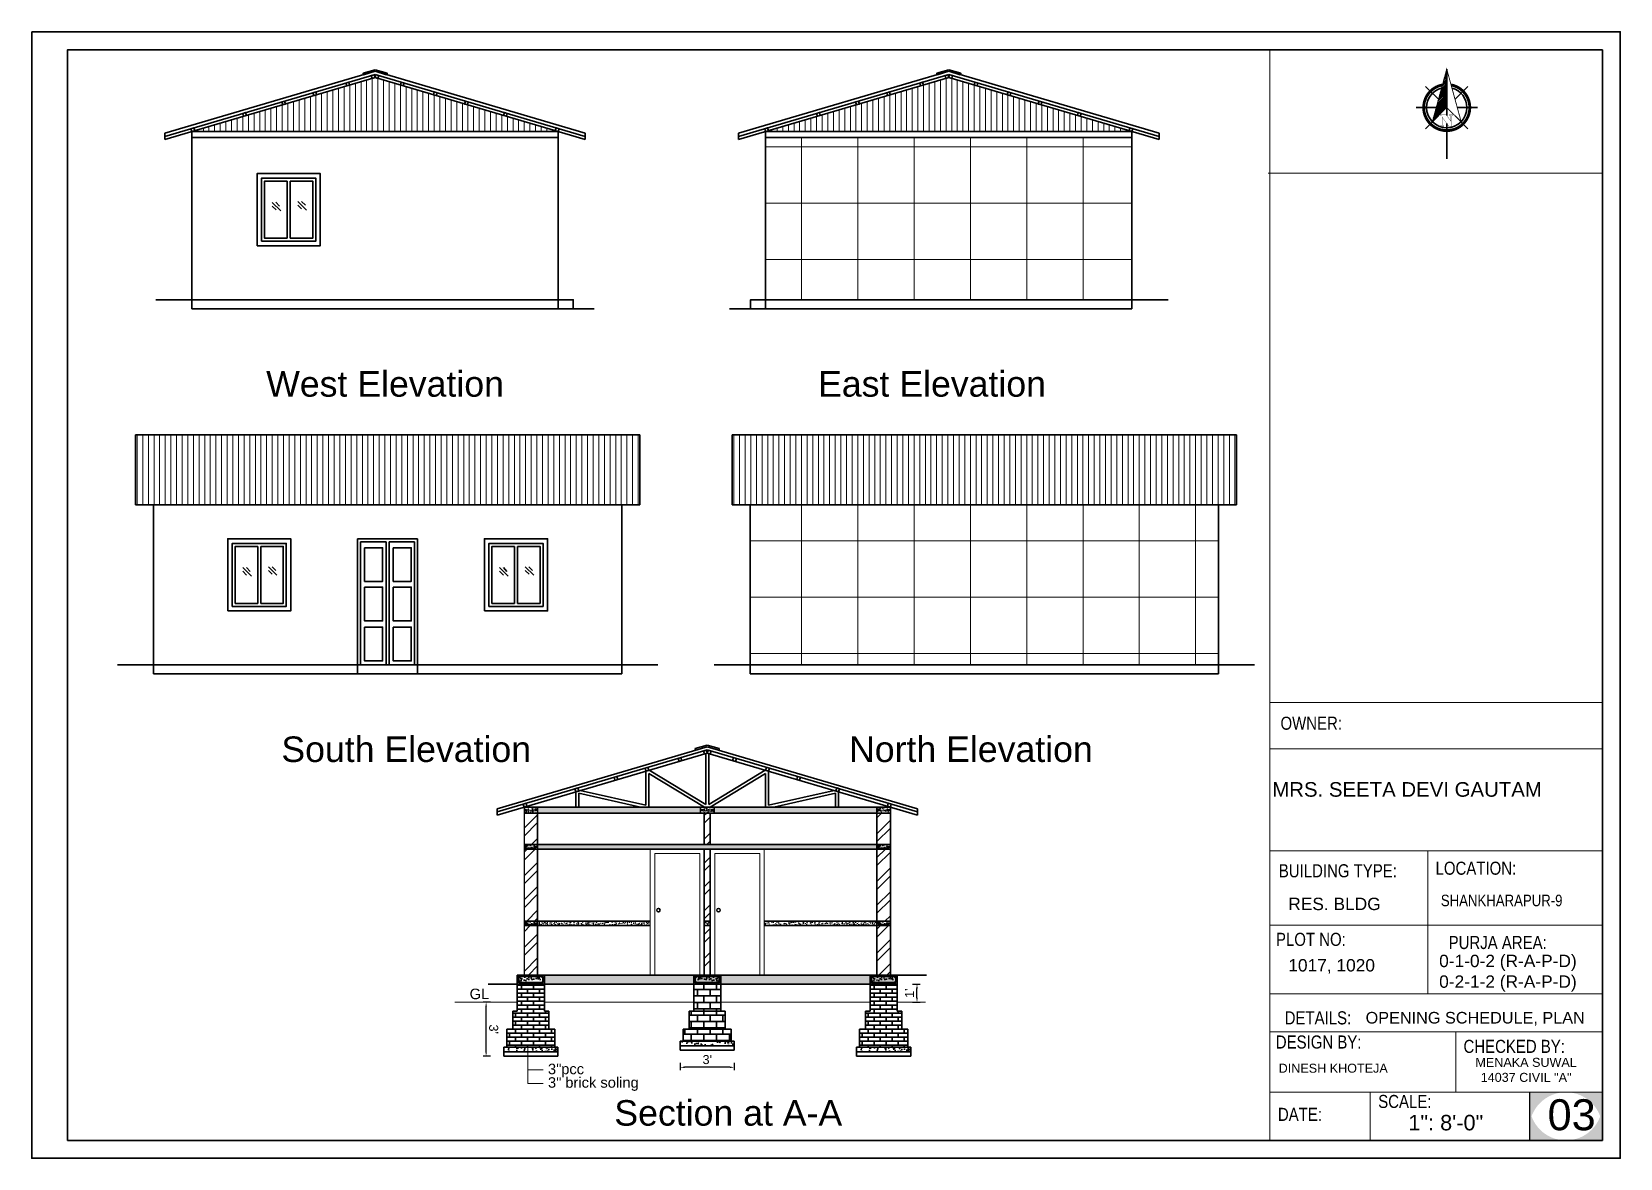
# Model space of a CAD drawing. Header units: inches. Extents: x 352731 to 371558, y -52658 to -39161.
# Drawn here: x 354603 to 355661, y -50405 to -49654 of the extents above; entities that cross this region are included whole.
import ezdxf

# ---------------------------------------------------------------- set-up
doc = ezdxf.new("R2010")
doc.units = ezdxf.units.IN
doc.header["$LTSCALE"] = 2
doc.header["$MEASUREMENT"] = 0
doc.header["$PDMODE"] = 34
doc.layers.get('0').update_dxf_attribs({"linetype": 'CONTINUOUS'})
doc.layers.get('DEFPOINTS').update_dxf_attribs({"color": 141, "linetype": 'CONTINUOUS'})
for name, color, linetype, lineweight in [('1', 7, 'CONTINUOUS', 13), ('DIMENTION', 140, 'CONTINUOUS', 0), ('door', 20, 'CONTINUOUS', 35), ('Rebars', 1, 'CONTINUOUS', 13), ('Siteplan', 7, 'CONTINUOUS', 30), ('steps', 253, 'CONTINUOUS', 20), ('TEXT', 181, 'CONTINUOUS', 25), ('WALL - A', 1, 'CONTINUOUS', 40)]:
    doc.layers.add(name, color=color, linetype=linetype, lineweight=lineweight)
doc.layers.add('Normal Wall', color=7, linetype='CONTINUOUS', lineweight=35, true_color=0xffaf89)
doc.layers.add('Rear Wall', color=7, linetype='CONTINUOUS', lineweight=20, true_color=0xd4e480)
doc.styles.add('Lettring Text', font='arial.ttf')
doc.styles.get("Standard").update_dxf_attribs({"font": 'ARIALN.TTF'})
doc.styles.add('SwissBT', font='swiss.ttf', dxfattribs={"height": 12})
doc.dimstyles.new('Copy of Standard', dxfattribs={"dimtxt": 6, "dimasz": 2.875, "dimexe": 2, "dimexo": 4, "dimgap": 2, "dimtad": 1, "dimdec": 0, "dimrnd": 1, "dimzin": 0, "dimdsep": 46, "dimlunit": 4, "dimtxsty": 'Lettring Text', "dimcen": 0.1, "dimclrd": 7, "dimclre": 7, "dimclrt": 7, "dimazin": 0, "dimtfac": 0.645, "dimtdec": 0, "dimtmove": 1, "dimatfit": 0, "dimfxl": 3, "dimfxlon": 1, "dimtfillclr": 256, "dimtolj": 1, "dimtzin": 0, "dimlwd": -1, "dimlwe": -1, "dimarcsym": 2})
pattern_1 = [(90, (-8821.945, -19018.34), (-37.5, 0), []), (180, (-8821.945, -19018.34), (-4e-15, -37.5), [])]
pattern_2 = [(50, (-8876.962, -20890.6873), (3.586300913, -0.313760675), [0.375, -4.125]), (355, (-8876.962, -20890.6873), (-0.693756668, 3.76096067), [0.3, -3.3]), (100.4514445, (-8876.6632, -20890.7135), (2.892544234, 3.447199955), [0.31870096, -3.50571056]), (46.1842, (-8876.962, -20889.6873), (5.336206653, -0.827596404), [0.5625, -6.1875]), (96.6356355, (-8876.5174, -20889.7563), (4.67330973, 4.870593004), [0.47805171, -5.2585688]), (351.184164, (-8876.962, -20889.6873), (4.673309725, 4.870593), [0.45, -4.950000005]), (21, (-8876.462, -20889.9373), (2.98453526, -2.013094453), [0.375, -4.125]), (326, (-8876.462, -20889.9373), (1.21657666, 3.625750225), [0.3, -3.3]), (71.4514447, (-8876.2134, -20890.105), (4.201111884, 1.612655764), [0.31870095, -3.50571056]), (37.5, (-8876.9621, -20890.6873), (0.0607992766, 1.664469269), [0, -3.26, 0, -3.35, 0, -3.3125]), (7.5, (-8876.962, -20890.6873), (1.315347687, 1.972058559), [0, -1.91, 0, -3.185, 0, -1.2625]), (327.5, (-8878.0771, -20890.6873), (2.669112181, -0.1127743587), [0, -1.25, 0, -3.9, 0, -5.175]), (317.5, (-8878.577, -20890.6873), (2.915930847, 0.500524912), [0, -1.625, 0, -2.59, 0, -3.675])]
pattern_3 = [(45, (-8876.962, -20890.687), (-7.9549513, 7.9549513), []), (45, (-8871.659, -20890.687), (-7.9549513, 7.9549513), [])]
pattern_4 = [(50, (290607.0445, 66229.519), (5.73808146, -0.50201708), [0.6, -6.6]), (355, (290607.0445, 66229.519), (-1.11001067, 6.01753707), [0.48, -5.28]), (100.4514, (290607.5227, 66229.477), (4.62807505, 5.51551634), [0.50992152, -5.6091369]), (46.1842, (290607.0445, 66231.119), (8.5379284, -1.3241521), [0.9, -9.9]), (96.6356, (290607.756, 66231.009), (7.47730164, 7.79294297), [0.7648823, -8.413704]), (351.1842, (290607.0445, 66231.119), (7.47729556, 7.7929488), [0.72, -7.92]), (21, (290607.8445, 66230.719), (4.77525642, -3.22095113), [0.6, -6.6]), (326, (290607.8445, 66230.719), (1.94652266, 5.80120036), [0.48, -5.28]), (71.4514, (290608.2424, 66230.4506), (6.72178103, 2.58024397), [0.50992152, -5.6091369]), (37.5, (290607.0445, 66229.519), (0.097278843, 2.66315083), [0, -5.216, 0, -5.36, 0, -5.3]), (7.5, (290607.0445, 66229.519), (2.1045563, 3.155293695), [0, -3.056, 0, -5.096, 0, -2.02]), (327.5, (290605.2605, 66229.519), (4.27057949, -0.180438974), [0, -2, 0, -6.24, 0, -8.28]), (317.5, (290604.4605, 66229.519), (4.66548935, 0.80083986), [0, -2.6, 0, -4.144, 0, -5.88])]
pattern_5 = [(50, (290842.0445, 66229.519), (5.73808146, -0.50201708), [0.6, -6.6]), (355, (290842.0445, 66229.519), (-1.11001067, 6.01753707), [0.48, -5.28]), (100.4514, (290842.5227, 66229.477), (4.62807505, 5.51551634), [0.50992152, -5.6091369]), (46.1842, (290842.0445, 66231.119), (8.5379284, -1.3241521), [0.9, -9.9]), (96.6356, (290842.756, 66231.009), (7.47730164, 7.79294297), [0.7648823, -8.413704]), (351.1842, (290842.0445, 66231.119), (7.47729556, 7.7929488), [0.72, -7.92]), (21, (290842.8445, 66230.719), (4.77525642, -3.22095113), [0.6, -6.6]), (326, (290842.8445, 66230.719), (1.94652266, 5.80120036), [0.48, -5.28]), (71.4514, (290843.2424, 66230.4506), (6.72178103, 2.58024397), [0.50992152, -5.6091369]), (37.5, (290842.0445, 66229.519), (0.097278843, 2.66315083), [0, -5.216, 0, -5.36, 0, -5.3]), (7.5, (290842.0445, 66229.519), (2.1045563, 3.155293695), [0, -3.056, 0, -5.096, 0, -2.02]), (327.5, (290840.2605, 66229.519), (4.27057949, -0.180438974), [0, -2, 0, -6.24, 0, -8.28]), (317.5, (290839.4605, 66229.519), (4.66548935, 0.80083986), [0, -2.6, 0, -4.144, 0, -5.88])]
pattern_6 = [(130, (419381.0383, 66229.519), (-5.73808146, -0.50201708), [0.6, -6.6]), (185, (419381.038, 66229.519), (1.11001067, 6.01753707), [0.48, -5.28]), (79.5486, (419380.56, 66229.477), (-4.62807505, 5.51551634), [0.50992152, -5.6091369]), (133.8158, (419381.038, 66231.119), (-8.5379284, -1.3241521), [0.9, -9.9]), (83.3644, (419380.327, 66231.009), (-7.47730164, 7.79294297), [0.7648823, -8.413704]), (188.8158, (419381.038, 66231.119), (-7.47729556, 7.7929488), [0.72, -7.92]), (159, (419380.2383, 66230.719), (-4.77525642, -3.22095113), [0.6, -6.6]), (214, (419380.238, 66230.719), (-1.94652266, 5.80120036), [0.48, -5.28]), (108.5486, (419379.8403, 66230.4506), (-6.72178103, 2.58024397), [0.50992152, -5.6091369]), (142.5, (419381.0383, 66229.519), (-0.097278843, 2.66315083), [0, -5.216, 0, -5.36, 0, -5.3]), (172.5, (419381.0383, 66229.519), (-2.1045563, 3.155293695), [0, -3.056, 0, -5.096, 0, -2.02]), (212.5, (419382.8223, 66229.519), (-4.27057949, -0.180438974), [0, -2, 0, -6.24, 0, -8.28]), (222.5, (419383.6223, 66229.519), (-4.66548935, 0.80083986), [0, -2.6, 0, -4.144, 0, -5.88])]
pattern_7 = [(0, (387248.512, 28970.1537), (0, 4.25), []), (90, (387248.512, 28970.154), (-8.5, 5e-16), [4.25, -4.25]), (90, (387252.762, 28970.154), (-8.5, 5e-16), [-4.25, 4.25])]

msp = doc.modelspace()

# ---------------------------------------------------------------- texts
at = {"color": 0}
for s, p in [('OWNER:', (355434.6, -50119.2)), ('LOCATION:', (355537.9, -50215.8))]:
    msp.add_text(s, height=8.7, dxfattribs=at).set_placement(p)
at = {"color": 7, "linetype": 'ByBlock', "lineweight": 5}
for s, insert, char_height, width, attachment_point in [('{\\fArial CE|b0|i0|c238|p34;\\P\\fArial CE|b0|i0|c0|p34;\\H2.8333x;West\\fArial CE|b0|i0|c238|p34; El\\fArial CE|b0|i0|c0|p34;e\\fArial CE|b0|i0|c238|p34;vation}', (354838.2, -49883.9), 6, 195.297, 5), ('{\\fArial CE|b0|i0|c238|p34;\\P\\fArial CE|b0|i0|c0|p34;\\H2.8333x;East\\fArial CE|b0|i0|c238|p34; El\\fArial CE|b0|i0|c0|p34;e\\fArial CE|b0|i0|c238|p34;vation}', (355202.5, -49883.9), 6, 195.297, 5), ('{\\fArial CE|b0|i0|c238|p34;\\P\\fArial CE|b0|i0|c0|p34;\\H2.8333x;South\\fArial CE|b0|i0|c238|p34; El\\fArial CE|b0|i0|c0|p34;e\\fArial CE|b0|i0|c238|p34;vation}', (354852.3, -50127.3), 6, 195.297, 5), ('{\\fArial CE|b0|i0|c238|p34;\\P\\fArial CE|b0|i0|c0|p34;\\H2.8333x;North\\fArial CE|b0|i0|c238|p34; El\\fArial CE|b0|i0|c0|p34;e\\fArial CE|b0|i0|c238|p34;vation}', (355228.4, -50127.3), 6, 195.297, 5), ('{\\fArial CE|b0|i0|c0|p34;GL}', (354894.5, -50291.7), 7, 174.101, 1), ("{\\fArial CE|b0|i0|c238|p34;3'}'{\\fArial CE|b0|i0|c238|p34;pcc}", (354946.7, -50341.7), 7, 174.101, 1), ("{\\fArial CE|b0|i0|c238|p34;3'}'{\\fArial CE|b0|i0|c238|p34; brick soling}", (354946.7, -50350.7), 7, 174.101, 1), ('{\\fArial CE|b0|i0|c238|p34;\\P\\H2.8333x;Section at A-A}', (355066.8, -50369.6), 6, 232.962, 5)]:
    msp.add_mtext(s, dxfattribs=dict(at, insert=insert, char_height=char_height, width=width, attachment_point=attachment_point))
at = {"layer": 'TEXT', "color": 0}
for s, height, p in [('OWNER:', 8.7, (355434.6, -50119.2)), ('LOCATION:', 8.7, (355537.9, -50215.8)), ('CHECKED BY:', 8.704, (355556.5, -50334.5)), ('CHECKED BY:', 8.704, (355556.5, -50334.5)), ('SCALE:', 8.7, (355499.7, -50371.2)), ('SCALE:', 8.7, (355499.7, -50371.2))]:
    msp.add_text(s, height=height, dxfattribs=at).set_placement(p)
at = {"layer": 'TEXT', "color": 0, "linetype": 'ByBlock', "style": 'SwissBT'}
for s, insert, char_height, width, attachment_point in [('MRS. SEETA DEVI GAUTAM', (355518.9, -50154.1), 9.72, 217.511, 2), ('OPENING SCHEDULE, PLAN', (355491.3, -50307.2), 7.74, 268.532, 1), ('MENAKA SUWAL\\P14037 CIVIL "A"', (355598.2, -50337.8), 6, 88.549, 2), ('DINESH KHOTEJA', (355433.4, -50341.7), 6, 201.528, 1)]:
    msp.add_mtext(s, dxfattribs=dict(at, insert=insert, char_height=char_height, width=width, attachment_point=attachment_point))
at = {"layer": 'TEXT', "color": 0, "attachment_point": 1}
for s, insert, char_height, width in [('BUILDING TYPE:', (355433.5, -50208.8), 8.704, 148.555), ('BUILDING TYPE:', (355433.5, -50208.8), 8.704, 148.555), ('PLOT NO: ', (355431.6, -50254.5), 8.7, 138.027), ('PLOT NO: ', (355431.6, -50254.5), 8.7, 138.027), ('PURJA AREA:', (355546.6, -50256.6), 8.704, 197.582), ('PURJA AREA:', (355546.6, -50256.6), 8.704, 197.582), ('DETAILS: ', (355437.4, -50306.8), 8.7, 138.027), ('DESIGN BY:', (355431.5, -50322.9), 8.7, 138.027), ('DESIGN BY:', (355431.5, -50322.9), 8.7, 138.027), ('DATE:', (355432.9, -50371.1), 8.7, 34.818)]:
    msp.add_mtext(s, dxfattribs=dict(at, insert=insert, char_height=char_height, width=width))
at = {"layer": 'TEXT', "color": 0, "style": 'SwissBT'}
for s, insert, char_height, width, attachment_point in [('RES. BLDG', (355439.8, -50231.1), 8.26, 163.214, 1), ('RES. BLDG', (355439.8, -50231.1), 8.26, 163.214, 1), ('1017, 1020', (355439.8, -50272), 8.26, 163.214, 1), ('0-1-0-2 (R-A-P-D)\\P0-2-1-2 (R-A-P-D)', (355586.1, -50269.1), 8.256, 163.214, 2), ('03', (355612.5, -50365.4), 20.64, 20.158, 1)]:
    msp.add_mtext(s, dxfattribs=dict(at, insert=insert, char_height=char_height, width=width, attachment_point=attachment_point))
at = {"layer": 'TEXT', "color": 0, "linetype": 'ByBlock', "insert": (355541.4, -50229.1), "char_height": 7.671, "attachment_point": 1}
msp.add_mtext_dynamic_manual_height_columns('SHANKHARAPUR-9', width=381.035, gutter_width=1.53, heights=[0], dxfattribs=at)
at = {"layer": 'TEXT', "color": 0, "ltscale": 0.5, "insert": (355519.8, -50375.8), "char_height": 10.32, "width": 127.534, "attachment_point": 1, "style": 'SwissBT'}
msp.add_mtext('1": 8\'-0"', dxfattribs=at)
msp.add_mtext('1": 8\'-0"', dxfattribs=at)

# ---------------------------------------------------------------- blocks, each defined once
blk = doc.blocks.new('*X29')
at = {"color": 0}
for p, q in [((145.96, -414.6), (147.62, -412.94)), ((146.16, -413.87), (147.62, -412.41)), ((146.36, -413.14), (147.62, -411.88)), ((146.55, -412.41), (147.62, -411.35)), ((146.75, -411.68), (147.62, -410.82)), ((146.95, -410.95), (147.62, -410.29)), ((147.15, -410.22), (147.62, -409.76)), ((147.35, -409.49), (147.62, -409.23)), ((147.55, -408.76), (147.62, -408.7)), ((143.76, -422.63), (147.62, -418.77)), ((143.96, -421.9), (147.62, -418.24)), ((144.16, -421.17), (147.62, -417.71)), ((144.36, -420.44), (147.62, -417.18)), ((144.56, -419.71), (147.62, -416.65)), ((144.76, -418.98), (147.62, -416.12)), ((144.96, -418.25), (147.62, -415.59)), ((145.16, -417.52), (147.62, -415.06)), ((145.36, -416.79), (147.62, -414.53)), ((145.56, -416.06), (147.62, -414)), ((145.76, -415.33), (147.62, -413.47)), ((142.76, -426.28), (147.62, -421.42)), ((142.96, -425.55), (147.62, -420.89)), ((143.16, -424.82), (147.62, -420.36)), ((143.36, -424.09), (147.62, -419.83)), ((143.56, -423.36), (147.62, -419.3))]:
    blk.add_line(p, q, dxfattribs=at)
blk = doc.blocks.new('NORTH_15')
for p, q in [((-2.87, 2.87), (-7.37, 7.37)), ((0, 3.66), (0, 10.62)), ((2.87, 2.87), (7.37, 7.37)), ((-13.37, 0), (2.72, 0)), ((5.49, 0), (17.83, 0)), ((-2.87, -2.87), (-7.37, -7.37)), ((0, -3.66), (0, -10.62)), ((2.87, -2.87), (7.37, -7.37))]:
    blk.add_line(p, q)
at = {"const_width": 1}
for points in [[(0, -8, 1), (0, 8, 0.359415), (-7.86, 1.52, 1)], [(-7.86, -1.52, 0.359415), (0, -8, 1)]]:
    blk.add_lwpolyline(points, format="xyb", dxfattribs=at)
for points, const_width in [([(4.96, -5.01), (-13.37, 0), (4.9, 5), (0, 0), (4.96, -5.01)], 0.3), ([(5.93, -1.55), (6, -1.55), (6.07, -1.54), (6.13, -1.53), (6.17, -1.52), (6.22, -1.51), (6.26, -1.49), (6.28, -1.47), (6.3, -1.45), (6.32, -1.42), (6.33, -1.39), (6.35, -1.34), (6.36, -1.29), (6.37, -1.23), (6.38, -1.16), (6.38, -1.08), (6.38, -1), (6.54, -1), (6.54, -2.34), (6.38, -2.34), (6.38, -2.3), (6.38, -2.23), (6.38, -2.16), (6.37, -2.09), (6.36, -2.04), (6.35, -1.99), (6.33, -1.95), (6.32, -1.91), (6.3, -1.88), (6.28, -1.86), (6.26, -1.83), (6.22, -1.81), (6.18, -1.8), (6.13, -1.78), (6.07, -1.77), (6.01, -1.76), (5.95, -1.76), (2.66, -1.76), (2.66, -2.34), (2.5, -2.34), (2.5, -0.16), (4.71, 1.44), (3.14, 1.44), (3.07, 1.44), (3, 1.43), (2.94, 1.42), (2.89, 1.41), (2.85, 1.4), (2.81, 1.38), (2.78, 1.36), (2.76, 1.34), (2.74, 1.31), (2.72, 1.27), (2.7, 1.22), (2.69, 1.17), (2.68, 1.11), (2.67, 1.04), (2.66, 0.97), (2.66, 0.89), (2.66, 0.87), (2.5, 0.87), (2.5, 2.21), (2.66, 2.21), (2.66, 2.17), (2.66, 2.09), (2.67, 2.03), (2.68, 1.97), (2.69, 1.91), (2.7, 1.86), (2.71, 1.82), (2.73, 1.78), (2.75, 1.76), (2.77, 1.74), (2.8, 1.72), (2.85, 1.7), (2.89, 1.68), (2.94, 1.67), (3, 1.66), (3.07, 1.66), (3.14, 1.66), (6.54, 1.66), (6.54, 0.75), (3.33, -1.55), (5.93, -1.55), (5.93, -1.55)], 0.1)]:
    blk.add_lwpolyline(points, dxfattribs=dict(const_width=const_width))
for start, end in [(90, 164.973), (270, 90), (195.027, 270)]:
    blk.add_arc((0, 0), 7, start, end)
at = {"rotation": 90}
blk.add_blockref('*X29', (-421.89, -147.62), dxfattribs=at)
blk = doc.blocks.new('A$C0BDB7EE9')
at = {"layer": 'Siteplan', "xscale": 2.999999999999779, "yscale": 2.999999999999779, "zscale": 2.999999999999779, "rotation": 247.8612575918487}
blk.add_blockref('NORTH_15', (20.2, 49.5), dxfattribs=at)
blk = doc.blocks.new('A$C327B4BBD')
at = {"layer": 'DIMENTION', "ltscale": 0.3, "xscale": 1.171875000000082, "yscale": 1.171875000000082, "zscale": 1.171875000000082, "rotation": 112.1387424081494}
blk.add_blockref('A$C0BDB7EE9', (16.1, 0), dxfattribs=at)
blk = doc.blocks.new('*D584')
at = {"color": 7, "transparency": 16777216}
for p, q in [((354908.5, -50300.7), (354903.5, -50300.7)), ((354905.5, -50333.8), (354905.5, -50303.6)), ((354908.5, -50336.7), (354903.5, -50336.7))]:
    blk.add_line(p, q, dxfattribs=at)
at = {"color": 7, "linetype": 'ByBlock', "transparency": 16777216}
for points in [[(354906, -50303.6), (354905, -50303.6), (354905.5, -50300.7)], [(354906, -50333.8), (354905, -50333.8), (354905.5, -50336.7)]]:
    blk.add_solid(points, dxfattribs=at)
at = {"layer": 'DEFPOINTS', "color": 0, "linetype": 'ByBlock', "transparency": 16777216}
for p in [(354905.5, -50300.7), (354917.3, -50300.7), (354917.3, -50336.7)]:
    blk.add_point(p, dxfattribs=at)
at = {"color": 7, "linetype": 'ByBlock', "lineweight": 5, "transparency": 16777216, "insert": (354910.5, -50318.7), "char_height": 6, "attachment_point": 5, "rotation": 270.0012, "style": 'Lettring Text'}
blk.add_mtext("\\A1;3'", dxfattribs=at)
blk = doc.blocks.new('*D585')
at = {"color": 7, "transparency": 16777216}
for p, q in [((355189.5, -50288.7), (355194.5, -50288.7)), ((355192.5, -50297.8), (355192.5, -50291.6)), ((355189.5, -50300.7), (355194.5, -50300.7))]:
    blk.add_line(p, q, dxfattribs=at)
at = {"color": 7, "linetype": 'ByBlock', "transparency": 16777216}
for points in [[(355192, -50291.6), (355193, -50291.6), (355192.5, -50288.7)], [(355192, -50297.8), (355193, -50297.8), (355192.5, -50300.7)]]:
    blk.add_solid(points, dxfattribs=at)
at = {"layer": 'DEFPOINTS', "color": 0, "linetype": 'ByBlock', "transparency": 16777216}
for p in [(355179.3, -50288.7), (355192.5, -50288.7), (355179.3, -50300.7)]:
    blk.add_point(p, dxfattribs=at)
at = {"color": 7, "linetype": 'ByBlock', "lineweight": 5, "transparency": 16777216, "insert": (355187.5, -50294.7), "char_height": 6, "attachment_point": 5, "rotation": 90, "style": 'Lettring Text'}
blk.add_mtext("\\A1;1'", dxfattribs=at)
blk = doc.blocks.new('*D580')
at = {"color": 7, "transparency": 16777216}
for p, q in [((355034.8, -50341.1), (355034.8, -50346.1)), ((355067.9, -50344.1), (355037.7, -50344.1)), ((355070.8, -50341.1), (355070.8, -50346.1))]:
    blk.add_line(p, q, dxfattribs=at)
at = {"color": 7, "linetype": 'ByBlock', "transparency": 16777216}
for points in [[(355037.7, -50343.6), (355037.7, -50344.6), (355034.8, -50344.1)], [(355067.9, -50343.6), (355067.9, -50344.6), (355070.8, -50344.1)]]:
    blk.add_solid(points, dxfattribs=at)
at = {"layer": 'DEFPOINTS', "color": 0, "linetype": 'ByBlock', "transparency": 16777216}
for p in [(355034.8, -50332.7), (355070.8, -50332.7), (355034.8, -50344.1)]:
    blk.add_point(p, dxfattribs=at)
at = {"color": 7, "linetype": 'ByBlock', "lineweight": 5, "transparency": 16777216, "insert": (355052.8, -50339), "char_height": 6, "attachment_point": 5, "style": 'Lettring Text'}
blk.add_mtext("\\A1;3'", dxfattribs=at)

# ---------------------------------------------------------------- dimensions: what is measured, and where the dimension line sits
at = {"color": 7, "linetype": 'ByBlock', "lineweight": 5}
dim = msp.add_linear_dim(base=(355192.5, -50288.7), p1=(355179.3, -50300.7), p2=(355179.3, -50288.7), angle=90, dimstyle='Copy of Standard', dxfattribs=at)
dim.commit()
dim.dimension.update_dxf_attribs({"geometry": '*D585', "text_midpoint": (355187.5, -50294.7)})
dim = msp.add_aligned_dim(p1=(354917.3, -50336.7), p2=(354917.3, -50300.7), distance=11.8, dimstyle='Copy of Standard', dxfattribs=at)
dim.commit()
dim.dimension.update_dxf_attribs({"geometry": '*D584', "text_midpoint": (354910.5, -50318.7)})
dim = msp.add_linear_dim(base=(355034.8, -50344.1), p1=(355070.8, -50332.7), p2=(355034.8, -50332.7), dimstyle='Copy of Standard', dxfattribs=at)
dim.commit()
dim.dimension.update_dxf_attribs({"geometry": '*D580', "text_midpoint": (355052.8, -50339)})

# ---------------------------------------------------------------- hatches: boundary and pattern name
at = {"linetype": 'ByBlock', "lineweight": 5}
h = msp.add_hatch(dxfattribs=at)
h.set_pattern_fill('AR-CONC', scale=0.5, style=0)
h.set_pattern_definition(pattern_2)
h.paths.add_polyline_path([(354939.8, -50170.7), (354930.8, -50170.7), (354930.8, -50174.7), (354939.8, -50174.7)])
h.paths.add_polyline_path([(354938.7, -50173.2, -0.424176), (354938.2, -50172.7, -1), (354939.2, -50172.7, -0.404321), (354938.7, -50173.2), (354931.9, -50173.2, -0.424176), (354931.4, -50172.7, -1), (354932.4, -50172.7, -0.404321), (354931.9, -50173.2)], flags=16)
h = msp.add_hatch(color=7, dxfattribs=at)
h.paths.add_polyline_path([(354931.4, -50172.7, -0.414214), (354931.9, -50172.2), (354932, -50172.3, -0.315664), (354932.4, -50172.7, -1)])
h.paths.add_polyline_path([(354938.5, -50172.3), (354938.7, -50172.2, -0.414214), (354939.2, -50172.7, -0.404321), (354938.7, -50173.2), (354938.7, -50173.2, -0.404321), (354938.2, -50172.7, -0.315664)])
h = msp.add_hatch(dxfattribs=at)
h.set_pattern_fill('AR-CONC', scale=0.5, style=0)
h.set_pattern_definition(pattern_2)
h.paths.add_polyline_path([(355048.3, -50170.7), (354939.8, -50170.7), (354939.8, -50174.7), (355048.3, -50174.7)])
h = msp.add_hatch(dxfattribs=at)
h.set_pattern_fill('AR-CONC', scale=0.5, style=0)
h.set_pattern_definition(pattern_2)
h.paths.add_polyline_path([(355057.3, -50170.7), (355048.3, -50170.7), (355048.3, -50174.7), (355057.3, -50174.7)])
h.paths.add_polyline_path([(355056.2, -50173.2, -0.424176), (355055.7, -50172.7, -1), (355056.7, -50172.7, -0.404321), (355056.2, -50173.2), (355049.4, -50173.2, -0.424176), (355048.9, -50172.7, -1), (355049.9, -50172.7, -0.404321), (355049.4, -50173.2)], flags=16)
h = msp.add_hatch(color=7, dxfattribs=at)
h.paths.add_polyline_path([(355048.9, -50172.7, -0.414214), (355049.4, -50172.2), (355049.5, -50172.3, -0.315664), (355049.9, -50172.7, -1)])
h.paths.add_polyline_path([(355056, -50172.3), (355056.2, -50172.2, -0.414214), (355056.7, -50172.7, -0.404321), (355056.2, -50173.2), (355056.2, -50173.2, -0.404321), (355055.7, -50172.7, -0.315664)])
h = msp.add_hatch(dxfattribs=at)
h.set_pattern_fill('AR-CONC', scale=0.5, style=0)
h.set_pattern_definition(pattern_2)
h.paths.add_polyline_path([(355165.8, -50174.7), (355165.8, -50170.7), (355057.3, -50170.7), (355057.3, -50174.7)])
h = msp.add_hatch(dxfattribs=at)
h.set_pattern_fill('AR-CONC', scale=0.5, style=0)
h.set_pattern_definition(pattern_2)
h.paths.add_polyline_path([(355174.8, -50170.7), (355165.8, -50170.7), (355165.8, -50174.7), (355174.8, -50174.7)])
h.paths.add_polyline_path([(355173.7, -50173.2, -0.424176), (355173.2, -50172.7, -1), (355174.2, -50172.7, -0.404321), (355173.7, -50173.2), (355166.9, -50173.2, -0.424176), (355166.4, -50172.7, -1), (355167.4, -50172.7, -0.404321), (355166.9, -50173.2)], flags=16)
h = msp.add_hatch(color=7, dxfattribs=at)
h.paths.add_polyline_path([(355166.4, -50172.7, -0.414214), (355166.9, -50172.2), (355167, -50172.3, -0.315664), (355167.4, -50172.7, -1)])
h.paths.add_polyline_path([(355173.5, -50172.3), (355173.7, -50172.2, -0.414214), (355174.2, -50172.7, -0.404321), (355173.7, -50173.2), (355173.7, -50173.2, -0.404321), (355173.2, -50172.7, -0.315664)])
h = msp.add_hatch(dxfattribs=at)
h.set_pattern_fill('AR-CONC', scale=0.5, style=0)
h.set_pattern_definition([(50, (308691.8662, 18609.048), (3.58630091, -0.31376067), [0.375, -4.125]), (355, (308691.866, 18609.048), (-0.69375667, 3.76096067), [0.3, -3.3]), (100.4514, (308692.165, 18609.022), (2.89254691, 3.44719771), [0.31870095, -3.50571056]), (46.1842, (308691.866, 18610.048), (5.33620524, -0.82759507), [0.5625, -6.1875]), (96.6356, (308692.311, 18609.979), (4.67331353, 4.87058935), [0.47805144, -5.258565]), (351.1842, (308691.866, 18610.048), (4.67330973, 4.870593), [0.45, -4.95]), (21, (308692.3662, 18609.798), (2.98453526, -2.01309445), [0.375, -4.125]), (326, (308692.366, 18609.798), (1.21657666, 3.62575023), [0.3, -3.3]), (71.4514, (308692.615, 18609.6302), (4.20111314, 1.61265248), [0.31870095, -3.50571056]), (37.5, (308691.8662, 18609.048), (0.060799277, 1.66446927), [0, -3.26, 0, -3.35, 0, -3.3125]), (7.5, (308691.8662, 18609.048), (1.315347687, 1.97205856), [0, -1.91, 0, -3.185, 0, -1.2625]), (327.5, (308690.7512, 18609.048), (2.66911218, -0.112774359), [0, -1.25, 0, -3.9, 0, -5.175]), (317.5, (308690.2512, 18609.048), (2.91593085, 0.50052491), [0, -1.625, 0, -2.59, 0, -3.675])])
h.paths.add_polyline_path([(354939.8, -50195.7), (354930.8, -50195.7), (354930.8, -50198.7), (354939.8, -50198.7)])
h.paths.add_polyline_path([(354938.7, -50197.8, -0.404321), (354938.2, -50197.3, -1), (354939.2, -50197.3, -0.424176), (354938.7, -50197.8), (354931.9, -50197.8, -0.424176), (354931.4, -50197.3, -1), (354932.4, -50197.3, -0.404321), (354931.9, -50197.8)], flags=16)
h = msp.add_hatch(color=7, dxfattribs=at)
h.paths.add_polyline_path([(354939.2, -50197.3, 0.414214), (354938.7, -50196.8), (354938.5, -50196.9, 0.315664), (354938.2, -50197.3, 1)])
h.paths.add_polyline_path([(354932, -50196.9), (354931.9, -50196.8, 0.414214), (354931.4, -50197.3, 0.404321), (354931.9, -50197.8), (354931.9, -50197.8, 0.404321), (354932.4, -50197.3, 0.315664)])
h = msp.add_hatch(dxfattribs=at)
h.set_pattern_fill('AR-CONC', scale=0.5, style=0)
h.set_pattern_definition(pattern_2)
h.paths.add_polyline_path([(355165.8, -50198.7), (355165.8, -50195.7), (354939.8, -50195.7), (354939.8, -50198.7)])
h = msp.add_hatch(dxfattribs=at)
h.set_pattern_fill('AR-CONC', scale=0.5, style=0)
h.set_pattern_definition([(50, (308926.8662, 18609.048), (3.58630091, -0.31376067), [0.375, -4.125]), (355, (308926.866, 18609.048), (-0.69375667, 3.76096067), [0.3, -3.3]), (100.4514, (308927.165, 18609.022), (2.89254691, 3.44719771), [0.31870095, -3.50571056]), (46.1842, (308926.866, 18610.048), (5.33620524, -0.82759507), [0.5625, -6.1875]), (96.6356, (308927.311, 18609.979), (4.67331353, 4.87058935), [0.47805144, -5.258565]), (351.1842, (308926.866, 18610.048), (4.67330973, 4.870593), [0.45, -4.95]), (21, (308927.3662, 18609.798), (2.98453526, -2.01309445), [0.375, -4.125]), (326, (308927.366, 18609.798), (1.21657666, 3.62575023), [0.3, -3.3]), (71.4514, (308927.615, 18609.6302), (4.20111314, 1.61265248), [0.31870095, -3.50571056]), (37.5, (308926.8662, 18609.048), (0.060799277, 1.66446927), [0, -3.26, 0, -3.35, 0, -3.3125]), (7.5, (308926.8662, 18609.048), (1.315347687, 1.97205856), [0, -1.91, 0, -3.185, 0, -1.2625]), (327.5, (308925.7512, 18609.048), (2.66911218, -0.112774359), [0, -1.25, 0, -3.9, 0, -5.175]), (317.5, (308925.2512, 18609.048), (2.91593085, 0.50052491), [0, -1.625, 0, -2.59, 0, -3.675])])
h.paths.add_polyline_path([(355174.8, -50195.7), (355165.8, -50195.7), (355165.8, -50198.7), (355174.8, -50198.7)])
h.paths.add_polyline_path([(355173.7, -50197.8, -0.404321), (355173.2, -50197.3, -1), (355174.2, -50197.3, -0.424176), (355173.7, -50197.8), (355166.9, -50197.8, -0.424176), (355166.4, -50197.3, -1), (355167.4, -50197.3, -0.404321), (355166.9, -50197.8)], flags=16)
h = msp.add_hatch(color=7, dxfattribs=at)
h.paths.add_polyline_path([(355174.2, -50197.3, 0.414214), (355173.7, -50196.8), (355173.5, -50196.9, 0.315664), (355173.2, -50197.3, 1)])
h.paths.add_polyline_path([(355167, -50196.9), (355166.9, -50196.8, 0.414214), (355166.4, -50197.3, 0.404321), (355166.9, -50197.8), (355166.9, -50197.8, 0.404321), (355167.4, -50197.3, 0.315664)])
h = msp.add_hatch(dxfattribs=at)
h.set_pattern_fill('AR-CONC', scale=0.5, style=0)
h.set_pattern_definition([(50, (308691.8662, 18558.048), (3.58630091, -0.31376067), [0.375, -4.125]), (355, (308691.866, 18558.048), (-0.69375667, 3.76096067), [0.3, -3.3]), (100.4514, (308692.165, 18558.022), (2.89254691, 3.44719771), [0.31870095, -3.50571056]), (46.1842, (308691.866, 18559.048), (5.33620524, -0.82759507), [0.5625, -6.1875]), (96.6356, (308692.311, 18558.979), (4.67331353, 4.87058935), [0.47805144, -5.258565]), (351.1842, (308691.866, 18559.048), (4.67330973, 4.870593), [0.45, -4.95]), (21, (308692.3662, 18558.798), (2.98453526, -2.01309445), [0.375, -4.125]), (326, (308692.366, 18558.798), (1.21657666, 3.62575023), [0.3, -3.3]), (71.4514, (308692.615, 18558.6302), (4.20111314, 1.61265248), [0.31870095, -3.50571056]), (37.5, (308691.8662, 18558.048), (0.060799277, 1.66446927), [0, -3.26, 0, -3.35, 0, -3.3125]), (7.5, (308691.8662, 18558.048), (1.315347687, 1.97205856), [0, -1.91, 0, -3.185, 0, -1.2625]), (327.5, (308690.7512, 18558.048), (2.66911218, -0.112774359), [0, -1.25, 0, -3.9, 0, -5.175]), (317.5, (308690.2512, 18558.048), (2.91593085, 0.50052491), [0, -1.625, 0, -2.59, 0, -3.675])])
h.paths.add_polyline_path([(354939.8, -50246.7), (354930.8, -50246.7), (354930.8, -50249.7), (354939.8, -50249.7)])
h.paths.add_polyline_path([(354938.7, -50248.8, -0.404321), (354938.2, -50248.3, -1), (354939.2, -50248.3, -0.424176), (354938.7, -50248.8), (354931.9, -50248.8, -0.424176), (354931.4, -50248.3, -1), (354932.4, -50248.3, -0.404321), (354931.9, -50248.8)], flags=16)
h = msp.add_hatch(color=7, dxfattribs=at)
h.paths.add_polyline_path([(354939.2, -50248.3, 0.414214), (354938.7, -50247.8), (354938.5, -50247.9, 0.315664), (354938.2, -50248.3, 1)])
h.paths.add_polyline_path([(354932, -50247.9), (354931.9, -50247.8, 0.414214), (354931.4, -50248.3, 0.404321), (354931.9, -50248.8), (354931.9, -50248.8, 0.404321), (354932.4, -50248.3, 0.315664)])
h = msp.add_hatch(dxfattribs=at)
h.set_pattern_fill('AR-CONC', scale=0.5, style=0)
h.set_pattern_definition(pattern_2)
h.paths.add_polyline_path([(355014.8, -50249.7), (355014.8, -50246.7), (354939.8, -50246.7), (354939.8, -50249.7)])
h = msp.add_hatch(dxfattribs=at)
h.set_pattern_fill('AR-CONC', scale=0.5, style=0)
h.set_pattern_definition(pattern_2)
h.paths.add_polyline_path([(355054.8, -50249.7), (355054.8, -50246.7), (355050.8, -50246.7), (355050.8, -50249.7)])
h = msp.add_hatch(dxfattribs=at)
h.set_pattern_fill('AR-CONC', scale=0.5, style=0)
h.set_pattern_definition(pattern_2)
h.paths.add_polyline_path([(355090.8, -50246.7), (355090.8, -50249.7), (355165.8, -50249.7), (355165.8, -50246.7)])
h = msp.add_hatch(dxfattribs=at)
h.set_pattern_fill('AR-CONC', scale=0.5, style=0)
h.set_pattern_definition([(50, (308926.8662, 18558.048), (3.58630091, -0.31376067), [0.375, -4.125]), (355, (308926.866, 18558.048), (-0.69375667, 3.76096067), [0.3, -3.3]), (100.4514, (308927.165, 18558.022), (2.89254691, 3.44719771), [0.31870095, -3.50571056]), (46.1842, (308926.866, 18559.048), (5.33620524, -0.82759507), [0.5625, -6.1875]), (96.6356, (308927.311, 18558.979), (4.67331353, 4.87058935), [0.47805144, -5.258565]), (351.1842, (308926.866, 18559.048), (4.67330973, 4.870593), [0.45, -4.95]), (21, (308927.3662, 18558.798), (2.98453526, -2.01309445), [0.375, -4.125]), (326, (308927.366, 18558.798), (1.21657666, 3.62575023), [0.3, -3.3]), (71.4514, (308927.615, 18558.6302), (4.20111314, 1.61265248), [0.31870095, -3.50571056]), (37.5, (308926.8662, 18558.048), (0.060799277, 1.66446927), [0, -3.26, 0, -3.35, 0, -3.3125]), (7.5, (308926.8662, 18558.048), (1.315347687, 1.97205856), [0, -1.91, 0, -3.185, 0, -1.2625]), (327.5, (308925.7512, 18558.048), (2.66911218, -0.112774359), [0, -1.25, 0, -3.9, 0, -5.175]), (317.5, (308925.2512, 18558.048), (2.91593085, 0.50052491), [0, -1.625, 0, -2.59, 0, -3.675])])
h.paths.add_polyline_path([(355174.8, -50246.7), (355165.8, -50246.7), (355165.8, -50249.7), (355174.8, -50249.7)])
h.paths.add_polyline_path([(355173.7, -50248.8, -0.404321), (355173.2, -50248.3, -1), (355174.2, -50248.3, -0.424176), (355173.7, -50248.8), (355166.9, -50248.8, -0.424176), (355166.4, -50248.3, -1), (355167.4, -50248.3, -0.404321), (355166.9, -50248.8)], flags=16)
h = msp.add_hatch(color=7, dxfattribs=at)
h.paths.add_polyline_path([(355174.2, -50248.3, 0.414214), (355173.7, -50247.8), (355173.5, -50247.9, 0.315664), (355173.2, -50248.3, 1)])
h.paths.add_polyline_path([(355167, -50247.9), (355166.9, -50247.8, 0.414214), (355166.4, -50248.3, 0.404321), (355166.9, -50248.8), (355166.9, -50248.8, 0.404321), (355167.4, -50248.3, 0.315664)])
msp.add_hatch(color=0).paths.add_polyline_path([(355649, -50360.7), (355624.7, -50360.7, -0.414214), (355649, -50385)])
at = {"layer": '1', "ltscale": 5}
h = msp.add_hatch(dxfattribs=at)
h.set_pattern_fill('ANSI37', color=256, scale=300, angle=45, style=0)
h.set_pattern_definition(pattern_1)
h.paths.add_polyline_path([(355335.7, -49832.7), (355335.7, -49724.7), (355091.7, -49724.7), (355091.7, -49832.7)])
h = msp.add_hatch(dxfattribs=at)
h.set_pattern_fill('ANSI37', color=256, scale=300, angle=45, style=0)
h.set_pattern_definition(pattern_1)
h.paths.add_polyline_path([(355393.4, -50076), (355393.4, -49969.3), (355081.4, -49969.3), (355081.4, -50076)])
at = {"layer": 'door', "ltscale": 0.5}
h = msp.add_hatch(dxfattribs=at)
h.set_pattern_fill('AR-CONC', color=256, scale=0.8, style=0)
h.set_pattern_definition(pattern_4)
h.paths.add_polyline_path([(354944.3, -50282.7), (354926.3, -50282.7), (354926.3, -50288.7), (354944.3, -50288.7), (354944.3, -50283.7)])
h.paths.add_polyline_path([(354943.3, -50283.7), (354943.3, -50287.7), (354927.3, -50287.7), (354927.3, -50283.7), (354927.6, -50283.7, -0.049683), (354927.7, -50283.7)], flags=16)
h.paths.add_polyline_path([(354943.3, -50284, -1), (354942.6, -50284, -1)], flags=0)
h.paths.add_polyline_path([(354943.3, -50287.4, -1), (354942.6, -50287.4, -1)], flags=16)
h.paths.add_polyline_path([(354928, -50287.4, -1), (354927.3, -50287.4, -1)], flags=16)
h = msp.add_hatch(dxfattribs=at)
h.set_pattern_fill('AR-CONC', color=256, scale=0.8, style=0)
h.set_pattern_definition(pattern_4)
h.paths.add_polyline_path([(354943.3, -50283.7), (354927.3, -50283.7), (354927.3, -50287.7), (354943.3, -50287.7)])
h = msp.add_hatch(color=256, dxfattribs=at)
h.paths.add_polyline_path([(354928, -50284, 0.385424), (354927.7, -50283.7), (354927.6, -50283.7, 0.385424), (354927.3, -50284, 1)])
h.paths.add_polyline_path([(354927.3, -50287.4, 1), (354928, -50287.4, 1)])
h.paths.add_polyline_path([(354942.6, -50284, 1), (354943.3, -50284, 1)])
h.paths.add_polyline_path([(354942.6, -50287.4, 1), (354943.3, -50287.4, 1)])
h = msp.add_hatch(dxfattribs=at)
h.set_pattern_fill('AR-CONC', color=256, scale=0.8, style=0)
h.set_pattern_definition(pattern_6)
h.paths.add_polyline_path([(355061.8, -50282.7), (355061.8, -50288.7), (355043.8, -50288.7), (355043.8, -50283.7), (355043.8, -50282.7)])
h.paths.add_polyline_path([(355060.8, -50287.7), (355060.8, -50283.7), (355060.5, -50283.7, 0.049683), (355060.4, -50283.7), (355044.8, -50283.7), (355044.8, -50287.7)], flags=16)
h.paths.add_polyline_path([(355045.5, -50284, 1), (355044.8, -50284, 1)], flags=0)
h.paths.add_polyline_path([(355045.5, -50287.4, 1), (355044.8, -50287.4, 1)], flags=16)
h.paths.add_polyline_path([(355060.8, -50287.4, 1), (355060.1, -50287.4, 1)], flags=16)
h = msp.add_hatch(dxfattribs=at)
h.set_pattern_fill('AR-CONC', color=256, scale=0.8, style=0)
h.set_pattern_definition(pattern_6)
h.paths.add_polyline_path([(355044.8, -50283.7), (355060.8, -50283.7), (355060.8, -50287.7), (355044.8, -50287.7)])
h = msp.add_hatch(dxfattribs=at)
h.set_pattern_fill('AR-CONC', color=256, scale=0.8, style=0)
h.set_pattern_definition(pattern_5)
h.paths.add_polyline_path([(355179.3, -50282.7), (355161.3, -50282.7), (355161.3, -50288.7), (355179.3, -50288.7), (355179.3, -50283.7)])
h.paths.add_polyline_path([(355178.3, -50283.7), (355178.3, -50287.7), (355162.3, -50287.7), (355162.3, -50283.7), (355162.6, -50283.7, -0.049683), (355162.7, -50283.7)], flags=16)
h.paths.add_polyline_path([(355178.3, -50284, -1), (355177.6, -50284, -1)], flags=0)
h.paths.add_polyline_path([(355178.3, -50287.4, -1), (355177.6, -50287.4, -1)], flags=16)
h.paths.add_polyline_path([(355163, -50287.4, -1), (355162.3, -50287.4, -1)], flags=16)
h = msp.add_hatch(dxfattribs=at)
h.set_pattern_fill('AR-CONC', color=256, scale=0.8, style=0)
h.set_pattern_definition(pattern_5)
h.paths.add_polyline_path([(355178.3, -50283.7), (355162.3, -50283.7), (355162.3, -50287.7), (355178.3, -50287.7)])
h = msp.add_hatch(color=256, dxfattribs=at)
h.paths.add_polyline_path([(355163, -50284, 0.385424), (355162.7, -50283.7), (355162.6, -50283.7, 0.385424), (355162.3, -50284, 1)])
h.paths.add_polyline_path([(355162.3, -50287.4, 1), (355163, -50287.4, 1)])
h.paths.add_polyline_path([(355177.6, -50284, 1), (355178.3, -50284, 1)])
h.paths.add_polyline_path([(355177.6, -50287.4, 1), (355178.3, -50287.4, 1)])
h = msp.add_hatch(dxfattribs=at)
h.set_pattern_fill('AR-BRSTD', color=256)
h.set_pattern_definition([(0, (199532.9705, -23395.2754), (0, 2.667), []), (90, (199532.9705, -23395.2754), (-4, 2.667), [2.667, -2.667])])
h.paths.add_polyline_path([(354944.3, -50288.7), (354926.3, -50288.7), (354926.3, -50306.7), (354944.3, -50306.7)])
h.paths.add_polyline_path([(354947.3, -50306.7), (354923.3, -50306.7), (354923.3, -50318.7), (354944.3, -50318.7), (354947.3, -50318.7)])
h.paths.add_polyline_path([(354951.3, -50318.7), (354944.3, -50318.7), (354923.3, -50318.7), (354919.3, -50318.7), (354919.3, -50330.7), (354951.3, -50330.7)])
h = msp.add_hatch(dxfattribs=at)
h.set_pattern_fill('BRICK', color=256, scale=17, style=0)
h.set_pattern_definition(pattern_7)
h.paths.add_polyline_path([(355040.8, -50306.7), (355064.8, -50306.7), (355064.8, -50318.7), (355043.8, -50318.7), (355040.8, -50318.7)])
h.paths.add_polyline_path([(355043.8, -50288.7), (355061.8, -50288.7), (355061.8, -50294.7), (355061.8, -50306.7), (355043.8, -50306.7)])
h = msp.add_hatch(dxfattribs=at)
h.set_pattern_fill('AR-BRSTD', color=256)
h.set_pattern_definition([(0, (199767.9705, -23395.2754), (0, 2.667), []), (90, (199767.9705, -23395.2754), (-4, 2.667), [2.667, -2.667])])
h.paths.add_polyline_path([(355179.3, -50288.7), (355161.3, -50288.7), (355161.3, -50306.7), (355179.3, -50306.7)])
h.paths.add_polyline_path([(355182.3, -50306.7), (355158.3, -50306.7), (355158.3, -50318.7), (355179.3, -50318.7), (355182.3, -50318.7)])
h.paths.add_polyline_path([(355186.3, -50318.7), (355179.3, -50318.7), (355158.3, -50318.7), (355154.3, -50318.7), (355154.3, -50330.7), (355186.3, -50330.7)])
h = msp.add_hatch(dxfattribs=at)
h.set_pattern_fill('BRICK', color=256, scale=17, style=0)
h.set_pattern_definition(pattern_7)
h.paths.add_polyline_path([(355036.8, -50318.7), (355068.8, -50318.7), (355068.8, -50326.7), (355036.8, -50326.7)])
h = msp.add_hatch(dxfattribs=at)
h.set_pattern_fill('AR-CONC', color=256, style=0)
h.set_pattern_definition([(130, (359634.531, 18116.1777), (-7.17260183, -0.62752135), [0.75, -8.25]), (185, (359634.531, 18116.178), (1.3875133, 7.5219213), [0.6, -6.6]), (79.5486, (359633.933, 18116.1254), (-5.7850938, 6.8943954), [0.6374019, -7.0114211]), (133.8158, (359634.531, 18118.178), (-10.6724105, -1.6551901), [1.125, -12.375]), (83.3644, (359633.641, 18118.04), (-9.346627, 9.7411787), [0.9561029, -10.51713]), (188.8158, (359634.531, 18118.178), (-9.3466195, 9.741186), [0.9, -9.9]), (159, (359633.531, 18117.6777), (-5.9690705, -4.0261889), [0.75, -8.25]), (214, (359633.531, 18117.678), (-2.4331533, 7.25150045), [0.6, -6.6]), (108.5486, (359633.0334, 18117.342), (-8.4022263, 3.225305), [0.6374019, -7.0114211]), (142.5, (359634.5308, 18116.1777), (-0.12159855, 3.32893854), [0, -6.52, 0, -6.7, 0, -6.625]), (172.5, (359634.5308, 18116.1777), (-2.63069537, 3.94411712), [0, -3.82, 0, -6.37, 0, -2.525]), (212.5, (359636.7608, 18116.1777), (-5.33822436, -0.22554872), [0, -2.5, 0, -7.8, 0, -10.35]), (222.5, (359637.761, 18116.1777), (-5.8318617, 1.00104982), [0, -3.25, 0, -5.18, 0, -7.35])])
h.paths.add_polyline_path([(355070.8, -50326.7), (355070.8, -50329.7), (355056.2, -50329.7), (355056.2, -50326.7)])
h.paths.add_polyline_path([(355056.2, -50329.7), (355034.8, -50329.7), (355034.8, -50326.7), (355056.2, -50326.7)])
h = msp.add_hatch(dxfattribs=at)
h.set_pattern_fill('AR-CONC', color=256, style=0)
h.set_pattern_definition([(50, (350167.552, 18112.1777), (7.17260183, -0.62752135), [0.75, -8.25]), (355, (350167.552, 18112.178), (-1.3875133, 7.5219213), [0.6, -6.6]), (100.4514, (350168.15, 18112.1254), (5.7850938, 6.8943954), [0.6374019, -7.0114211]), (46.1842, (350167.552, 18114.178), (10.6724105, -1.6551901), [1.125, -12.375]), (96.6356, (350168.441, 18114.04), (9.346627, 9.7411787), [0.9561029, -10.51713]), (351.1842, (350167.552, 18114.178), (9.3466195, 9.741186), [0.9, -9.9]), (21, (350168.552, 18113.6777), (5.9690705, -4.0261889), [0.75, -8.25]), (326, (350168.552, 18113.678), (2.4331533, 7.25150045), [0.6, -6.6]), (71.4514, (350169.0494, 18113.342), (8.4022263, 3.225305), [0.6374019, -7.0114211]), (37.5, (350167.552, 18112.1777), (0.12159855, 3.32893854), [0, -6.52, 0, -6.7, 0, -6.625]), (7.5, (350167.552, 18112.1777), (2.63069537, 3.94411712), [0, -3.82, 0, -6.37, 0, -2.525]), (327.5, (350165.322, 18112.1777), (5.33822436, -0.22554872), [0, -2.5, 0, -7.8, 0, -10.35]), (317.5, (350164.322, 18112.1777), (5.8318617, 1.00104982), [0, -3.25, 0, -5.18, 0, -7.35])])
h.paths.add_polyline_path([(354953.3, -50330.7), (354917.3, -50330.7), (354917.3, -50333.7), (354953.3, -50333.7)])
h = msp.add_hatch(dxfattribs=at)
h.set_pattern_fill('AR-CONC', color=256, style=0)
h.set_pattern_definition([(50, (350402.552, 18112.1777), (7.17260183, -0.62752135), [0.75, -8.25]), (355, (350402.552, 18112.178), (-1.3875133, 7.5219213), [0.6, -6.6]), (100.4514, (350403.15, 18112.1254), (5.7850938, 6.8943954), [0.6374019, -7.0114211]), (46.1842, (350402.552, 18114.178), (10.6724105, -1.6551901), [1.125, -12.375]), (96.6356, (350403.441, 18114.04), (9.346627, 9.7411787), [0.9561029, -10.51713]), (351.1842, (350402.552, 18114.178), (9.3466195, 9.741186), [0.9, -9.9]), (21, (350403.552, 18113.6777), (5.9690705, -4.0261889), [0.75, -8.25]), (326, (350403.552, 18113.678), (2.4331533, 7.25150045), [0.6, -6.6]), (71.4514, (350404.0494, 18113.342), (8.4022263, 3.225305), [0.6374019, -7.0114211]), (37.5, (350402.552, 18112.1777), (0.12159855, 3.32893854), [0, -6.52, 0, -6.7, 0, -6.625]), (7.5, (350402.552, 18112.1777), (2.63069537, 3.94411712), [0, -3.82, 0, -6.37, 0, -2.525]), (327.5, (350400.322, 18112.1777), (5.33822436, -0.22554872), [0, -2.5, 0, -7.8, 0, -10.35]), (317.5, (350399.322, 18112.1777), (5.8318617, 1.00104982), [0, -3.25, 0, -5.18, 0, -7.35])])
h.paths.add_polyline_path([(355188.3, -50330.7), (355152.3, -50330.7), (355152.3, -50333.7), (355188.3, -50333.7)])
at = {"layer": 'steps', "ltscale": 0.3}
h = msp.add_hatch(dxfattribs=at)
h.set_pattern_fill('ANSI31', scale=30, angle=45)
h.set_pattern_definition([(90, (-6591.5692, -20440.6593), (-3.75, 0), [])])
h.paths.add_polyline_path([(354953.5, -49720.7), (354831.5, -49684.7), (354829.6, -49685.2), (354709.5, -49720.7)])
h = msp.add_hatch(dxfattribs=at)
h.set_pattern_fill('ANSI31', scale=30, angle=45)
h.set_pattern_definition([(90, (-6209.402, -20440.6593), (-3.75, 0), [])])
h.paths.add_polyline_path([(355091.7, -49720.7), (355213.7, -49684.7), (355215.6, -49685.2), (355335.7, -49720.7)])
h = msp.add_hatch(dxfattribs=at)
h.set_pattern_fill('ANSI31', scale=30, angle=45)
h.set_pattern_definition([(90, (-7884.4395, -20684.001), (-3.75, 0), [])])
h.paths.add_polyline_path([(355007.9, -49969.3), (355007.9, -49922.8), (354671.9, -49922.8), (354671.9, -49969.3)])
h = msp.add_hatch(dxfattribs=at)
h.set_pattern_fill('ANSI31', scale=30, angle=45)
h.set_pattern_definition([(90, (-7486.946, -20684.001), (-3.75, 0), [])])
h.paths.add_polyline_path([(355405.4, -49969.3), (355405.4, -49922.8), (355069.4, -49922.8), (355069.4, -49969.3)])
h = msp.add_hatch(dxfattribs=at)
h.set_pattern_fill('AR-CONC', scale=0.8, style=0)
h.set_pattern_definition([(50, (355070.2914, -50285.703), (5.73808, -0.50202), [0.6, -6.6]), (355, (355070.2914, -50285.703), (-1.11, 6.01754), [0.48, -5.28]), (100.4514, (355070.7696, -50285.745), (4.62807, 5.51552), [0.50992, -5.60914]), (46.184, (355070.2914, -50284.103), (8.53793, -1.32415), [0.9, -9.9]), (96.636, (355071.003, -50284.213), (7.4773, 7.79295), [0.7649, -8.4137]), (351.184, (355070.291, -50284.103), (7.4773, 7.79295), [0.72, -7.92]), (21, (355071.0914, -50284.503), (4.77526, -3.22095), [0.6, -6.6]), (326, (355071.0914, -50284.503), (1.94652, 5.8012), [0.48, -5.28]), (71.4514, (355071.4893, -50284.7714), (6.72178, 2.58025), [0.50992, -5.60914]), (37.5, (355070.2914, -50285.703), (0.09728, 2.66315), [0, -5.216, 0, -5.36, 0, -5.3]), (7.5, (355070.2914, -50285.703), (2.104556, 3.155294), [0, -3.056, 0, -5.096, 0, -2.02]), (327.5, (355068.5074, -50285.703), (4.27058, -0.18044), [0, -2, 0, -6.24, 0, -8.28]), (317.5, (355067.7074, -50285.703), (4.66549, 0.80084), [0, -2.6, 0, -4.144, 0, -5.88])])
h.paths.add_polyline_path([(355061.3, -50282.7), (354944.3, -50282.7), (354944.3, -50288.7), (355061.3, -50288.7)])
h.paths.add_polyline_path([(355179.3, -50282.7), (355061.3, -50282.7), (355061.3, -50288.7), (355179.3, -50288.7)])
at = {"layer": 'TEXT'}
for points in [[(355624.7, -50360.7), (355600.4, -50360.7), (355600.4, -50385, -0.414214)], [(355624.7, -50360.7), (355600.4, -50360.7), (355600.4, -50385, -0.414214)], [(355649, -50360.7), (355624.7, -50360.7, -0.414214), (355649, -50385)], [(355600.4, -50368.5), (355600.4, -50392.8), (355624.7, -50392.8, -0.414214)], [(355600.4, -50368.5), (355600.4, -50392.8), (355624.7, -50392.8, -0.414214)], [(355649, -50368.5, -0.414214), (355624.7, -50392.8), (355649, -50392.8)], [(355649, -50368.5, -0.414214), (355624.7, -50392.8), (355649, -50392.8)]]:
    msp.add_hatch(color=0, dxfattribs=at).paths.add_polyline_path(points)
at = {"layer": 'WALL - A', "lineweight": 25}
h = msp.add_hatch(dxfattribs=at)
h.set_pattern_fill('ANSI32', color=256, scale=30, style=0)
h.set_pattern_definition(pattern_3)
h.paths.add_polyline_path([(354939.8, -50174.7), (354930.8, -50174.7), (354930.8, -50195.7), (354939.8, -50195.7)])
h = msp.add_hatch(dxfattribs=at)
h.set_pattern_fill('ANSI32', color=256, scale=30, style=0)
h.set_pattern_definition(pattern_3)
h.paths.add_polyline_path([(355054.8, -50174.7), (355050.8, -50174.7), (355050.8, -50195.7), (355054.8, -50195.7)])
h = msp.add_hatch(dxfattribs=at)
h.set_pattern_fill('ANSI32', color=256, scale=30, style=0)
h.set_pattern_definition(pattern_3)
h.paths.add_polyline_path([(355165.8, -50195.7), (355174.8, -50195.7), (355174.8, -50174.7), (355165.8, -50174.7)])
h = msp.add_hatch(dxfattribs=at)
h.set_pattern_fill('ANSI32', color=256, scale=30, style=0)
h.set_pattern_definition(pattern_3)
h.paths.add_polyline_path([(354939.8, -50246.7), (354939.8, -50198.7), (354930.8, -50198.7), (354930.8, -50246.7)])
h = msp.add_hatch(dxfattribs=at)
h.set_pattern_fill('ANSI32', color=256, scale=30, style=0)
h.set_pattern_definition(pattern_3)
h.paths.add_polyline_path([(355054.8, -50198.7), (355050.8, -50198.7), (355050.8, -50246.7), (355054.8, -50246.7)])
h = msp.add_hatch(dxfattribs=at)
h.set_pattern_fill('ANSI32', color=256, scale=30, style=0)
h.set_pattern_definition(pattern_3)
h.paths.add_polyline_path([(355174.8, -50198.7), (355165.8, -50198.7), (355165.8, -50246.7), (355174.8, -50246.7)])
h = msp.add_hatch(dxfattribs=at)
h.set_pattern_fill('ANSI32', color=256, scale=30, style=0)
h.set_pattern_definition(pattern_3)
h.paths.add_polyline_path([(354939.8, -50282.7), (354939.8, -50249.7), (354930.8, -50249.7), (354930.8, -50282.7)])
h = msp.add_hatch(dxfattribs=at)
h.set_pattern_fill('ANSI32', color=256, scale=30, style=0)
h.set_pattern_definition(pattern_3)
h.paths.add_polyline_path([(355054.8, -50249.7), (355050.8, -50249.7), (355050.8, -50282.7), (355054.8, -50282.7)])
h = msp.add_hatch(dxfattribs=at)
h.set_pattern_fill('ANSI32', color=256, scale=30, style=0)
h.set_pattern_definition(pattern_3)
h.paths.add_polyline_path([(355174.8, -50249.7), (355165.8, -50249.7), (355165.8, -50282.7), (355174.8, -50282.7)])

# ---------------------------------------------------------------- linework, layer by layer
at = {"color": 7, "linetype": 'ByBlock', "lineweight": 5}
for p, q in [((354939.8, -50170.7), (354930.8, -50170.7)), ((354939.8, -50174.7), (354930.8, -50174.7)), ((354931.9, -50172.2), (354933.6, -50172.5)), ((354938.7, -50173.2), (354931.9, -50173.2)), ((354938.7, -50172.2), (354937, -50172.5)), ((355049.4, -50172.2), (355051.1, -50172.5)), ((355056.2, -50173.2), (355049.4, -50173.2)), ((355056.2, -50172.2), (355054.5, -50172.5)), ((355174.8, -50170.7), (355165.8, -50170.7)), ((355174.8, -50174.7), (355165.8, -50174.7)), ((355166.9, -50172.2), (355168.6, -50172.5)), ((355173.7, -50173.2), (355166.9, -50173.2)), ((355173.7, -50172.2), (355172, -50172.5)), ((354930.8, -50195.7), (354939.8, -50195.7)), ((354930.8, -50198.7), (354939.8, -50198.7)), ((354930.8, -50198.7), (354939.8, -50198.7)), ((354931.9, -50196.8), (354933.6, -50197.2)), ((354931.9, -50197.8), (354938.7, -50197.8)), ((354938.7, -50196.8), (354937, -50197.2)), ((355165.8, -50195.7), (355174.8, -50195.7)), ((355165.8, -50198.7), (355174.8, -50198.7)), ((355165.8, -50198.7), (355174.8, -50198.7)), ((355166.9, -50196.8), (355168.6, -50197.2)), ((355166.9, -50197.8), (355173.7, -50197.8)), ((355173.7, -50196.8), (355172, -50197.2)), ((354930.8, -50246.7), (354939.8, -50246.7)), ((354930.8, -50249.7), (354939.8, -50249.7)), ((354930.8, -50249.7), (354939.8, -50249.7)), ((354931.9, -50247.8), (354933.6, -50248.2)), ((354931.9, -50248.8), (354938.7, -50248.8)), ((354938.7, -50247.8), (354937, -50248.2)), ((355165.8, -50246.7), (355174.8, -50246.7)), ((355165.8, -50249.7), (355174.8, -50249.7)), ((355165.8, -50249.7), (355174.8, -50249.7)), ((355166.9, -50247.8), (355168.6, -50248.2)), ((355166.9, -50248.8), (355173.7, -50248.8)), ((355173.7, -50247.8), (355172, -50248.2)), ((355179.3, -50300.7), (355198.1, -50300.7)), ((354933.4, -50354.9), (354933.4, -50329.7)), ((354933.4, -50345.8), (354943.4, -50345.8)), ((354933.4, -50354.9), (354943.4, -50354.9))]:
    msp.add_line(p, q, dxfattribs=at)
at = {"color": 7, "linetype": 'ByBlock', "lineweight": 5, "ltscale": 10}
for p, q in [((354884.7, -50300.7), (354926.3, -50300.7)), ((354944.3, -50300.7), (355043.8, -50300.7)), ((355061.8, -50300.7), (355161.3, -50300.7))]:
    msp.add_line(p, q, dxfattribs=at)
at = {"color": 0}
msp.add_line((355600.4, -50360.7), (355600.4, -50392.8), dxfattribs=at)
msp.add_line((355600.4, -50360.7), (355600.4, -50392.8), dxfattribs=at)
at = {"color": 7, "linetype": 'ByBlock', "lineweight": 5}
for centre in [(354931.9, -50172.7), (354938.7, -50172.7), (355049.4, -50172.7), (355056.2, -50172.7), (355166.9, -50172.7), (355173.7, -50172.7), (354931.9, -50197.3), (354938.7, -50197.3), (355166.9, -50197.3), (355173.7, -50197.3), (354931.9, -50248.3), (354938.7, -50248.3), (355166.9, -50248.3), (355173.7, -50248.3)]:
    msp.add_circle(centre, 0.496, dxfattribs=at)
at = {"layer": 'door', "ltscale": 0.5}
for p, q in [((354831.5, -49680.5), (354691.5, -49721.8)), ((354831.5, -49682.6), (354691.5, -49723.9)), ((354831.5, -49679.5), (354823.6, -49681.8)), ((354823.6, -49681.8), (354823.6, -49682.9)), ((354831.5, -49680.5), (354823.8, -49682.8)), ((354831.5, -49679.5), (354839.5, -49681.8)), ((354831.5, -49680.5), (354971.5, -49721.8)), ((354831.5, -49680.5), (354839.2, -49682.8)), ((354831.5, -49682.6), (354971.5, -49723.9)), ((354839.5, -49681.8), (354839.5, -49682.9)), ((355213.7, -49680.5), (355073.7, -49721.8)), ((355213.7, -49682.6), (355073.7, -49723.9)), ((355213.7, -49679.5), (355205.7, -49681.8)), ((355205.7, -49681.8), (355205.7, -49682.9)), ((355213.7, -49680.5), (355206, -49682.8)), ((355213.7, -49679.5), (355221.6, -49681.8)), ((355213.7, -49680.5), (355353.7, -49721.8)), ((355213.7, -49680.5), (355221.3, -49682.8)), ((355213.7, -49682.6), (355353.7, -49723.9)), ((355221.6, -49681.8), (355221.6, -49682.9)), ((354831.5, -49684.7), (354691.5, -49726)), ((354831.5, -49684.7), (354971.5, -49726)), ((355213.7, -49684.7), (355073.7, -49726)), ((355213.7, -49684.7), (355353.7, -49726)), ((354691.5, -49726), (354691.5, -49721.8)), ((354709.5, -49720.7), (354953.5, -49720.7)), ((354709.5, -49720.7), (354709.5, -49832.7)), ((354709.5, -49724.7), (354953.5, -49724.7)), ((354953.5, -49720.7), (354953.5, -49832.7)), ((354971.5, -49726), (354971.5, -49721.8)), ((355073.7, -49726), (355073.7, -49721.8)), ((355335.7, -49720.7), (355091.7, -49720.7)), ((355091.7, -49720.7), (355091.7, -49832.7)), ((355335.7, -49724.7), (355091.7, -49724.7)), ((355335.7, -49720.7), (355335.7, -49832.7)), ((355353.7, -49726), (355353.7, -49721.8)), ((354773, -49753.7), (354773, -49791.7)), ((354775, -49753.7), (354775, -49791.7)), ((354763.1, -49767.9), (354768.7, -49773.5)), ((354765.5, -49767.8), (354768, -49770.3)), ((354780.2, -49767.3), (354785.8, -49773)), ((354782.6, -49767.3), (354785.1, -49769.8)), ((354763, -49770.3), (354765.6, -49772.8)), ((354780.1, -49769.8), (354782.6, -49772.2)), ((354709.5, -49832.7), (354685.5, -49832.7)), ((354709.5, -49832.7), (354953.5, -49832.7)), ((354709.5, -49838.7), (354709.5, -49832.7)), ((354953.5, -49838.7), (354709.5, -49838.7)), ((354953.5, -49838.7), (354977.5, -49838.7)), ((355091.7, -49838.7), (355067.7, -49838.7)), ((355335.7, -49832.7), (355091.7, -49832.7)), ((355091.7, -49838.7), (355335.7, -49838.7)), ((355335.7, -49832.7), (355359.7, -49832.7)), ((355335.7, -49838.7), (355335.7, -49832.7)), ((354671.9, -49922.8), (355007.9, -49922.8)), ((354671.9, -49969.3), (354671.9, -49922.8)), ((355007.9, -49922.8), (355007.9, -49969.3)), ((355405.4, -49922.8), (355069.4, -49922.8)), ((355069.4, -49922.8), (355069.4, -49969.3)), ((355405.4, -49969.3), (355405.4, -49922.8)), ((355007.9, -49969.3), (354671.9, -49969.3)), ((354683.9, -49969.3), (354683.9, -50076)), ((354995.9, -50076), (354995.9, -49969.3)), ((355069.4, -49969.3), (355405.4, -49969.3)), ((355081.4, -50076), (355081.4, -49969.3)), ((355393.4, -49969.3), (355393.4, -50076)), ((354753.4, -49997), (354753.4, -50035)), ((354755.4, -49997), (354755.4, -50035)), ((354819.9, -49992), (354819.9, -50076)), ((354859.9, -49992), (354819.9, -49992)), ((354819.9, -49992), (354819.9, -50076)), ((354859.9, -49992), (354819.9, -49992)), ((354821.9, -49994), (354821.9, -50076)), ((354838.9, -49994), (354821.9, -49994)), ((354821.9, -49994), (354821.9, -50076)), ((354838.9, -49994), (354821.9, -49994)), ((354838.9, -50076), (354838.9, -49994)), ((354857.9, -49994), (354840.9, -49994)), ((354857.9, -49994), (354840.9, -49994)), ((354840.9, -50076), (354840.9, -49994)), ((354857.9, -50076), (354857.9, -49994)), ((354857.9, -50076), (354857.9, -49994)), ((354859.9, -50076), (354859.9, -49992)), ((354859.9, -50076), (354859.9, -49992)), ((354924.4, -49997), (354924.4, -50035)), ((354926.4, -49997), (354926.4, -50035)), ((354743.5, -50011.2), (354749.2, -50016.9)), ((354746, -50011.2), (354748.4, -50013.7)), ((354760.6, -50010.7), (354766.2, -50016.3)), ((354763, -50010.6), (354765.5, -50013.1)), ((354914.5, -50011.2), (354920.2, -50016.9)), ((354917, -50011.2), (354919.4, -50013.7)), ((354931.6, -50010.7), (354937.2, -50016.3)), ((354934, -50010.6), (354936.5, -50013.1)), ((354743.5, -50013.6), (354746, -50016.1)), ((354760.5, -50013.1), (354763.1, -50015.6)), ((354914.5, -50013.6), (354917, -50016.1)), ((354931.5, -50013.1), (354934.1, -50015.6)), ((354683.9, -50076), (354659.9, -50076)), ((354683.9, -50076), (354995.9, -50076)), ((354683.9, -50076), (354683.9, -50082)), ((354683.9, -50082), (354995.9, -50082)), ((354819.9, -50076), (354859.9, -50076)), ((354995.9, -50076), (355019.9, -50076)), ((354995.9, -50082), (354995.9, -50076)), ((355081.4, -50076), (355057.4, -50076)), ((355393.4, -50076), (355081.4, -50076)), ((355081.4, -50076), (355081.4, -50082)), ((355081.4, -50082), (355393.4, -50082)), ((355393.4, -50076), (355417.4, -50076)), ((355393.4, -50082), (355393.4, -50076)), ((355052.8, -50130.5), (354912.8, -50171.8)), ((355052.8, -50132.6), (354912.8, -50173.9)), ((355052.8, -50134.7), (354912.8, -50176)), ((355052.8, -50129.5), (355044.8, -50131.8)), ((355044.8, -50131.8), (355044.8, -50132.9)), ((355052.8, -50130.5), (355045.1, -50132.8)), ((355051.8, -50135), (355051.8, -50168.9)), ((355052.8, -50129.5), (355060.7, -50131.8)), ((355052.8, -50130.5), (355192.8, -50171.8)), ((355052.8, -50130.5), (355060.5, -50132.8)), ((355052.8, -50132.6), (355192.8, -50173.9)), ((355052.8, -50134.7), (355192.8, -50176)), ((355053.8, -50135), (355053.8, -50168.9)), ((355060.7, -50131.8), (355060.7, -50132.9)), ((355011.9, -50146.8), (355011.9, -50169.5)), ((355013.9, -50148.3), (355013.9, -50170.7)), ((355050.9, -50170.7), (355013.9, -50148.3)), ((355051.8, -50168.9), (355014.2, -50146.1)), ((355053.8, -50168.9), (355091.4, -50146.1)), ((355054.7, -50170.7), (355091.7, -50148.3)), ((355091.7, -50148.3), (355091.7, -50170.7)), ((355093.7, -50146.8), (355093.7, -50169.5)), ((355011.9, -50169.5), (354968.2, -50159.7)), ((355093.7, -50169.5), (355137.4, -50159.7)), ((354965.2, -50160.5), (354965.2, -50170.7)), ((354967.2, -50161.5), (354967.2, -50170.7)), ((355008.3, -50170.7), (354967.2, -50161.5)), ((355097.2, -50170.7), (355138.3, -50161.5)), ((355138.3, -50161.5), (355138.3, -50170.7)), ((355140.3, -50160.5), (355140.3, -50170.7)), ((354912.8, -50176), (354912.8, -50171.8)), ((355174.8, -50170.7), (354930.8, -50170.7)), ((355174.8, -50174.7), (354930.8, -50174.7)), ((354939.8, -50170.7), (354939.8, -50174.7)), ((354939.8, -50174.7), (354939.8, -50282.7)), ((355048.3, -50170.7), (355048.3, -50174.7)), ((355050.8, -50195.7), (355050.8, -50174.7)), ((355054.8, -50195.7), (355054.8, -50174.7)), ((355057.3, -50170.7), (355057.3, -50174.7)), ((355165.8, -50170.7), (355165.8, -50174.7)), ((355165.8, -50174.7), (355165.8, -50282.7)), ((355174.8, -50170.7), (355174.8, -50282.7)), ((355192.8, -50176), (355192.8, -50171.8)), ((354930.8, -50195.7), (355174.8, -50195.7)), ((354930.8, -50198.7), (355174.8, -50198.7)), ((355050.8, -50282.7), (355050.8, -50198.7)), ((355054.8, -50282.7), (355054.8, -50198.7)), ((354930.8, -50246.7), (355014.8, -50246.7)), ((354930.8, -50249.7), (355014.8, -50249.7)), ((355050.8, -50246.7), (355054.8, -50246.7)), ((355050.8, -50249.7), (355054.8, -50249.7)), ((355090.8, -50246.7), (355174.8, -50246.7)), ((355090.8, -50249.7), (355174.8, -50249.7)), ((354926.3, -50282.7), (354944.3, -50282.7)), ((354926.3, -50282.7), (354926.3, -50306.7)), ((354943.3, -50283.7), (354927.3, -50283.7)), ((354927.3, -50283.7), (354927.3, -50287.7)), ((355174.8, -50282.7), (354930.8, -50282.7)), ((354930.8, -50282.7), (354939.8, -50282.7)), ((354930.8, -50282.7), (354939.8, -50282.7)), ((354939.8, -50282.7), (354930.8, -50282.7)), ((354942.8, -50283.7), (354942.3, -50284.3)), ((354943.3, -50284.1), (354942.8, -50284.8)), ((354943.3, -50283.7), (354943.3, -50287.7)), ((354944.3, -50282.7), (354944.3, -50306.7)), ((355061.8, -50282.7), (355043.8, -50282.7)), ((355043.8, -50282.7), (355043.8, -50306.7)), ((355043.8, -50284), (355043.8, -50283.7)), ((355044.8, -50283.7), (355060.8, -50283.7)), ((355044.8, -50283.7), (355044.8, -50287.7)), ((355044.8, -50284.1), (355045.3, -50284.8)), ((355045.3, -50283.7), (355045.8, -50284.3)), ((355048.3, -50282.7), (355057.3, -50282.7)), ((355048.3, -50282.7), (355057.3, -50282.7)), ((355060.8, -50283.7), (355060.8, -50287.7)), ((355061.8, -50282.7), (355061.8, -50306.7)), ((355161.3, -50282.7), (355179.3, -50282.7)), ((355161.3, -50282.7), (355161.3, -50306.7)), ((355178.3, -50283.7), (355162.3, -50283.7)), ((355162.3, -50283.7), (355162.3, -50287.7)), ((355165.8, -50282.7), (355174.8, -50282.7)), ((355165.8, -50282.7), (355174.8, -50282.7)), ((355174.8, -50282.7), (355165.8, -50282.7)), ((355165.8, -50282.7), (355174.8, -50282.7)), ((355174.8, -50282.7), (355198.8, -50282.7)), ((355177.8, -50283.7), (355177.3, -50284.3)), ((355178.3, -50284.1), (355177.8, -50284.8)), ((355178.3, -50283.7), (355178.3, -50287.7)), ((355179.3, -50282.7), (355179.3, -50306.7)), ((354930.8, -50288.7), (354906.8, -50288.7)), ((354926.3, -50288.7), (354944.3, -50288.7)), ((354943.3, -50287.7), (354927.3, -50287.7)), ((354930.8, -50288.7), (355174.8, -50288.7)), ((355061.8, -50288.7), (355043.8, -50288.7)), ((355043.8, -50290.7), (355043.8, -50300.7)), ((355044.8, -50287.7), (355060.8, -50287.7)), ((355161.3, -50288.7), (355179.3, -50288.7)), ((355178.3, -50287.7), (355162.3, -50287.7)), ((354923.3, -50306.7), (354923.3, -50318.7)), ((354926.3, -50306.7), (354923.3, -50306.7)), ((354944.3, -50306.7), (354947.3, -50306.7)), ((354947.3, -50306.7), (354947.3, -50318.7)), ((355064.8, -50306.7), (355040.8, -50306.7)), ((355040.8, -50306.7), (355040.8, -50318.7)), ((355064.8, -50306.7), (355064.8, -50318.7)), ((355158.3, -50306.7), (355158.3, -50318.7)), ((355161.3, -50306.7), (355158.3, -50306.7)), ((355179.3, -50306.7), (355182.3, -50306.7)), ((355182.3, -50306.7), (355182.3, -50318.7)), ((354919.3, -50318.7), (354944.3, -50318.7)), ((354919.3, -50318.7), (354919.3, -50330.7)), ((354944.3, -50318.7), (354951.3, -50318.7)), ((354951.3, -50318.7), (354951.3, -50330.7)), ((355068.8, -50318.7), (355036.8, -50318.7)), ((355036.8, -50318.7), (355036.8, -50326.7)), ((355068.8, -50318.7), (355068.8, -50326.7)), ((355154.3, -50318.7), (355179.3, -50318.7)), ((355154.3, -50318.7), (355154.3, -50330.7)), ((355179.3, -50318.7), (355186.3, -50318.7)), ((355186.3, -50318.7), (355186.3, -50330.7)), ((355070.8, -50326.7), (355034.8, -50326.7)), ((355034.8, -50326.7), (355034.8, -50332.7)), ((355070.8, -50326.7), (355070.8, -50332.7)), ((354917.3, -50330.7), (354953.3, -50330.7)), ((354917.3, -50330.7), (354917.3, -50336.7)), ((354917.3, -50333.7), (354953.3, -50333.7)), ((354917.3, -50336.7), (354953.3, -50336.7)), ((354953.3, -50330.7), (354953.3, -50336.7)), ((355070.8, -50329.7), (355034.8, -50329.7)), ((355070.8, -50332.7), (355034.8, -50332.7)), ((355152.3, -50330.7), (355188.3, -50330.7)), ((355152.3, -50330.7), (355152.3, -50336.7)), ((355152.3, -50333.7), (355188.3, -50333.7)), ((355152.3, -50336.7), (355188.3, -50336.7)), ((355188.3, -50330.7), (355188.3, -50336.7))]:
    msp.add_line(p, q, dxfattribs=at)
for points in [[(354830.9, -49682.8), (354829, -49683.3), (354829.6, -49685.2), (354831.5, -49684.7)], [(354832.1, -49682.8), (354834, -49683.3), (354833.4, -49685.2), (354831.5, -49684.7)], [(355213.1, -49682.8), (355211.2, -49683.3), (355211.8, -49685.2), (355213.7, -49684.7)], [(355214.2, -49682.8), (355216.2, -49683.3), (355215.6, -49685.2), (355213.7, -49684.7)], [(354792, -49694.2), (354790.1, -49694.8), (354790.7, -49696.7), (354792.6, -49696.2)], [(354814, -49687.7), (354812.1, -49688.3), (354812.7, -49690.2), (354814.6, -49689.7)], [(354849, -49687.7), (354850.9, -49688.3), (354850.3, -49690.2), (354848.4, -49689.7)], [(354871, -49694.2), (354872.9, -49694.8), (354872.4, -49696.7), (354870.4, -49696.2)], [(355174.2, -49694.2), (355172.3, -49694.8), (355172.8, -49696.7), (355174.7, -49696.2)], [(355196.2, -49687.7), (355194.3, -49688.3), (355194.9, -49690.2), (355196.8, -49689.7)], [(355231.1, -49687.7), (355233.1, -49688.3), (355232.5, -49690.2), (355230.6, -49689.7)], [(355253.2, -49694.2), (355255.1, -49694.8), (355254.5, -49696.7), (355252.6, -49696.2)], [(354771.3, -49700.3), (354769.4, -49700.9), (354770, -49702.8), (354771.9, -49702.3)], [(354891.7, -49700.3), (354893.6, -49700.9), (354893, -49702.8), (354891.1, -49702.3)], [(355153.5, -49700.3), (355151.6, -49700.9), (355152.2, -49702.8), (355154.1, -49702.3)], [(355273.8, -49700.3), (355275.7, -49700.9), (355275.2, -49702.8), (355273.3, -49702.3)], [(354745.3, -49708), (354743.4, -49708.6), (354744, -49710.5), (354745.9, -49709.9)], [(354917.7, -49708), (354919.6, -49708.6), (354919, -49710.5), (354917.1, -49709.9)], [(355127.5, -49708), (355125.6, -49708.6), (355126.2, -49710.5), (355128.1, -49709.9)], [(355299.8, -49708), (355301.8, -49708.6), (355301.2, -49710.5), (355299.3, -49709.9)], [(354710.9, -49718.2), (354708.9, -49718.8), (354709.5, -49720.7), (354711.4, -49720.1)], [(354952.2, -49718.2), (354954.1, -49718.8), (354953.5, -49720.7), (354951.6, -49720.1)], [(355093, -49718.2), (355091.1, -49718.8), (355091.7, -49720.7), (355093.6, -49720.1)], [(355334.3, -49718.2), (355336.2, -49718.8), (355335.7, -49720.7), (355333.8, -49720.1)], [(354753, -49796.7), (354795, -49796.7), (354795, -49748.7), (354753, -49748.7)], [(354756, -49793.7), (354792, -49793.7), (354792, -49751.7), (354756, -49751.7)], [(354953.5, -49838.7), (354963.5, -49838.7), (354963.5, -49832.7), (354953.5, -49832.7)], [(355091.7, -49838.7), (355081.7, -49838.7), (355081.7, -49832.7), (355091.7, -49832.7)], [(354733.4, -50040), (354775.4, -50040), (354775.4, -49992), (354733.4, -49992)], [(354736.4, -50037), (354772.4, -50037), (354772.4, -49995), (354736.4, -49995)], [(354824.6, -49997.9), (354836.6, -49997.9), (354836.6, -50020.4), (354824.6, -50020.4)], [(354843.6, -49997.9), (354855.6, -49997.9), (354855.6, -50020.4), (354843.6, -50020.4)], [(354904.4, -50040), (354946.4, -50040), (354946.4, -49992), (354904.4, -49992)], [(354907.4, -50037), (354943.4, -50037), (354943.4, -49995), (354907.4, -49995)], [(354824.6, -50024.2), (354836.6, -50024.2), (354836.6, -50046.7), (354824.6, -50046.7)], [(354843.6, -50024.2), (354855.6, -50024.2), (354855.6, -50046.7), (354843.6, -50046.7)], [(354824.6, -50050.8), (354836.6, -50050.8), (354836.6, -50073.3), (354824.6, -50073.3)], [(354843.6, -50050.8), (354855.6, -50050.8), (354855.6, -50073.3), (354843.6, -50073.3)], [(354819.9, -50076), (354859.9, -50076), (354859.9, -50082), (354819.9, -50082)], [(355035.3, -50137.8), (355033.4, -50138.3), (355034, -50140.3), (355035.9, -50139.7)], [(355052.2, -50132.8), (355050.3, -50133.4), (355050.9, -50135.3), (355052.8, -50134.7)], [(355053.4, -50132.8), (355055.3, -50133.4), (355054.7, -50135.3), (355052.8, -50134.7)], [(355070.3, -50137.8), (355072.2, -50138.3), (355071.6, -50140.3), (355069.7, -50139.7)], [(355013.3, -50144.3), (355011.4, -50144.8), (355011.9, -50146.8), (355013.9, -50146.2)], [(355092.3, -50144.3), (355094.2, -50144.8), (355093.6, -50146.8), (355091.7, -50146.2)], [(354966.6, -50158), (354964.7, -50158.6), (354965.3, -50160.5), (354967.2, -50160)], [(354992.6, -50150.4), (354990.7, -50150.9), (354991.3, -50152.9), (354993.2, -50152.3)], [(355112.9, -50150.4), (355114.9, -50150.9), (355114.3, -50152.9), (355112.4, -50152.3)], [(355139, -50158), (355140.9, -50158.6), (355140.3, -50160.5), (355138.4, -50160)], [(354932.1, -50168.2), (354930.2, -50168.8), (354930.8, -50170.7), (354932.7, -50170.1)], [(355173.4, -50168.2), (355175.4, -50168.8), (355174.8, -50170.7), (355172.9, -50170.1)]]:
    msp.add_lwpolyline(points, close=True, dxfattribs=at)
for points in [[(354773, -49753.7), (354758, -49753.7), (354758, -49791.7), (354773, -49791.7)], [(354775, -49791.7), (354790, -49791.7), (354790, -49753.7), (354775, -49753.7)], [(354753.4, -49997), (354738.4, -49997), (354738.4, -50035), (354753.4, -50035)], [(354755.4, -50035), (354770.4, -50035), (354770.4, -49997), (354755.4, -49997)], [(354924.4, -49997), (354909.4, -49997), (354909.4, -50035), (354924.4, -50035)], [(354926.4, -50035), (354941.4, -50035), (354941.4, -49997), (354926.4, -49997)]]:
    msp.add_lwpolyline(points, dxfattribs=at)
for centre, radius in [((355020.3, -50239.4), 1.12), ((355060.3, -50239.4), 1.12), ((354927.6, -50284), 0.335), ((354943, -50284), 0.335), ((355045.1, -50284), 0.335), ((355060.5, -50284), 0.335), ((355162.6, -50284), 0.335), ((355178, -50284), 0.335), ((354927.6, -50287.4), 0.335), ((354943, -50287.4), 0.335), ((355045.1, -50287.4), 0.335), ((355060.5, -50287.4), 0.335), ((355162.6, -50287.4), 0.335), ((355178, -50287.4), 0.335)]:
    msp.add_circle(centre, radius, dxfattribs=at)
at = {"layer": 'Normal Wall'}
for points in [[(354602.9, -49654.2), (355660.9, -49654.2), (355660.9, -50404.7), (354602.9, -50404.7)], [(354602.9, -49654.2), (355660.9, -49654.2), (355660.9, -50404.7), (354602.9, -50404.7)], [(355649, -49666.1), (354626.7, -49666.1), (354626.7, -50392.8), (355649, -50392.8)], [(355649, -49666.1), (354626.7, -49666.1), (354626.7, -50392.8), (355649, -50392.8)]]:
    msp.add_lwpolyline(points, close=True, dxfattribs=at)
at = {"layer": 'Rear Wall'}
for p, q in [((355427.6, -50110.3), (355427.6, -49666.1)), ((355426.4, -49748.4), (355649, -49748.4)), ((355427.6, -50101.1), (355649, -50101.1)), ((355427.6, -50101.1), (355649, -50101.1)), ((355427.6, -50101.1), (355649, -50101.1)), ((355427.6, -50101.1), (355649, -50101.1)), ((355427.6, -50131.9), (355649, -50131.9)), ((355427.6, -50131.9), (355649, -50131.9)), ((355427.6, -50199.9), (355649, -50199.9)), ((355427.6, -50199.9), (355649, -50199.9)), ((355532.8, -50199.9), (355532.8, -50285.8)), ((355532.8, -50199.9), (355532.8, -50295.1)), ((355427.6, -50249.4), (355649, -50249.4)), ((355427.6, -50249.4), (355649, -50249.4)), ((355427.6, -50295.1), (355649, -50295.1)), ((355427.6, -50320.5), (355649, -50320.5)), ((355427.6, -50320.5), (355649, -50320.5)), ((355551.4, -50360.7), (355551.4, -50320.5)), ((355551.4, -50360.7), (355551.4, -50320.5)), ((355427.6, -50360.7), (355649, -50360.7)), ((355427.6, -50360.7), (355649, -50360.7)), ((355494.3, -50360.7), (355494.3, -50392.8)), ((355494.3, -50360.7), (355494.3, -50392.8))]:
    msp.add_line(p, q, dxfattribs=at)
msp.add_lwpolyline([(355427.6, -50101.1), (355649, -50101.1), (355649, -50392.8), (355427.6, -50392.8)], close=True, dxfattribs=at)
msp.add_lwpolyline([(355427.6, -50101.1), (355649, -50101.1), (355649, -50392.8), (355427.6, -50392.8)], close=True, dxfattribs=at)
at = {"layer": 'steps', "color": 7, "ltscale": 0.3}
for p, q in [((355014.8, -50198.7), (355014.8, -50282.7)), ((355050.8, -50198.7), (355014.8, -50198.7)), ((355017.8, -50201.7), (355017.8, -50282.7)), ((355047.8, -50201.7), (355017.8, -50201.7)), ((355047.8, -50282.7), (355047.8, -50201.7)), ((355050.8, -50282.7), (355050.8, -50198.7)), ((355054.8, -50198.7), (355054.8, -50282.7)), ((355090.8, -50198.7), (355054.8, -50198.7)), ((355057.8, -50201.7), (355057.8, -50282.7)), ((355087.8, -50201.7), (355057.8, -50201.7)), ((355087.8, -50282.7), (355087.8, -50201.7)), ((355090.8, -50282.7), (355090.8, -50198.7))]:
    msp.add_line(p, q, dxfattribs=at)
at = {"layer": 'WALL - A', "lineweight": 25}
msp.add_line((354930.8, -50170.7), (354930.8, -50282.7), dxfattribs=at)

# ---------------------------------------------------------------- block references
at = {"layer": 'Rebars', "xscale": 0.5459999999999999, "yscale": 0.5459999999999999, "zscale": 0.5459999999999999, "rotation": 270}
msp.add_blockref('A$C327B4BBD', (355545.3, -49730.1), dxfattribs=at)

msp.set_redraw_order([(e.dxf.handle, doc.entitydb.next_handle()) for e in msp.query("TEXT MTEXT ATTDEF DIMENSION ARC_DIMENSION")])  # texts and dimensions are drawn at this point

doc.saveas('drawing.dxf')
